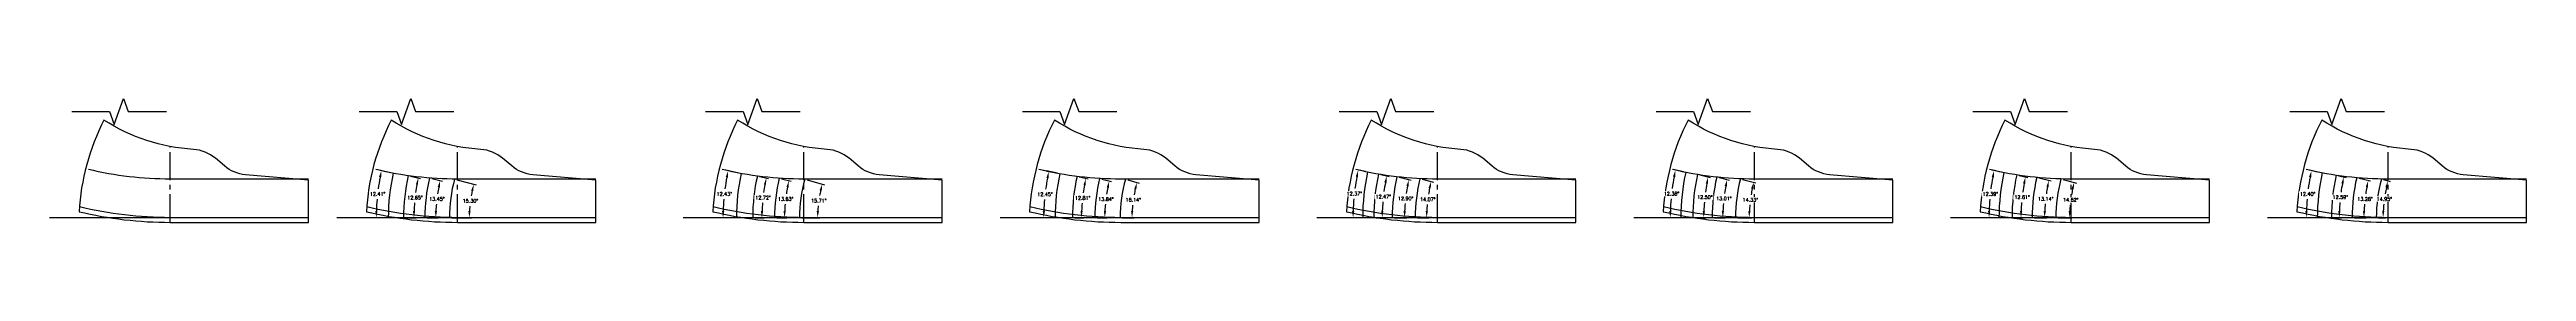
# Model space of a CAD drawing. Extents: x 34 to 150, y -20 to 22.
# Drawn here: x 83.5 to 149.5, y -20.4 to -17.1 of the extents above; entities that cross this region are included whole.
import ezdxf

# ---------------------------------------------------------------- set-up
doc = ezdxf.new("R2010")
doc.units = 0
doc.header["$MEASUREMENT"] = 0
doc.header["$PDMODE"] = 35
doc.linetypes.add('CENTER2', pattern=[1.125, 0.75, -0.125, 0.125, -0.125])
doc.layers.get('0').update_dxf_attribs({"linetype": 'CONTINUOUS'})
doc.layers.get('Defpoints').update_dxf_attribs({"color": 10, "linetype": 'CONTINUOUS'})
doc.layers.add('CLine', color=5, linetype='CENTER2')
doc.layers.add('TEXT', color=3, linetype='CONTINUOUS')
doc.styles.add('RomanS', font='romans')
doc.dimstyles.get("Standard").update_dxf_attribs({"dimtxt": 0.094, "dimasz": 0.18, "dimexe": 0.0625, "dimexo": 0.0625, "dimgap": 0.09, "dimtad": 0, "dimtih": 1, "dimtoh": 1, "dimdec": 4, "dimzin": 4, "dimdsep": 46, "dimtxsty": 'RomanS', "dimcen": 0.09, "dimazin": 1, "dimtfac": 1, "dimtdec": 4, "dimtofl": 0, "dimtmove": 0, "dimatfit": 1, "dimfxl": 1, "dimtfill": 1, "dimtolj": 1, "dimtzin": 0, "dimarcsym": 0})

# ---------------------------------------------------------------- blocks, each defined once
blk = doc.blocks.new('*D574')
at = {"layer": 'Defpoints', "color": 0, "transparency": 16777216}
for p in [(112.195, -19.252), (112.049, -20.282), (115.754, -20.282)]:
    blk.add_point(p, dxfattribs=at)
at = {"layer": 'TEXT', "color": 0, "lineweight": -2, "transparency": 16777216}
for p, q in [((112.255, -19.269), (112.561, -19.358)), ((112.111, -20.282), (112.43, -20.282))]:
    blk.add_line(p, q, dxfattribs=at)
for start, end in [(166.90774, 169.58235), (174.26598, 176.95416)]:
    blk.add_arc((115.754, -20.282), 3.386, start, end, dxfattribs=at)
at = {"layer": 'TEXT', "color": 0, "transparency": 16777216}
for points in [[(112.427, -19.507), (112.485, -19.522), (112.501, -19.34)], [(112.403, -20.102), (112.343, -20.101), (112.368, -20.282)]]:
    blk.add_solid(points, dxfattribs=at)
at = {"layer": 'TEXT', "color": 0, "transparency": 16777216, "insert": (112.402, -19.806), "char_height": 0.094, "attachment_point": 5, "style": 'RomanS', "bg_fill": 3, "box_fill_scale": 1.25, "bg_fill_color": 256, "bg_fill_true_color": 13158600, "bg_fill_transparency": 0}
blk.add_mtext('\\A1;16.14°', dxfattribs=at)
at = {"layer": 'Defpoints', "color": 0, "transparency": 16777216}
blk.add_point((112.428, -19.649), dxfattribs=at)
blk = doc.blocks.new('*D575')
at = {"layer": 'Defpoints', "color": 0, "transparency": 16777216}
for p in [(111.505, -19.235), (111.378, -20.282), (115.754, -20.282)]:
    blk.add_point(p, dxfattribs=at)
at = {"layer": 'TEXT', "color": 0, "lineweight": -2, "transparency": 16777216}
for p, q in [((111.565, -19.25), (111.823, -19.313)), ((111.44, -20.282), (111.705, -20.282))]:
    blk.add_line(p, q, dxfattribs=at)
for start, end in [(168.66929, 171.15306), (174.99994, 177.49155)]:
    blk.add_arc((115.754, -20.282), 4.112, start, end, dxfattribs=at)
at = {"layer": 'TEXT', "color": 0, "transparency": 16777216}
for points in [[(111.694, -19.467), (111.752, -19.48), (111.762, -19.298)], [(111.677, -20.102), (111.617, -20.101), (111.643, -20.282)]]:
    blk.add_solid(points, dxfattribs=at)
at = {"layer": 'TEXT', "color": 0, "transparency": 16777216, "insert": (111.673, -19.786), "char_height": 0.094, "attachment_point": 5, "style": 'RomanS', "bg_fill": 3, "box_fill_scale": 1.25, "bg_fill_color": 256, "bg_fill_true_color": 13158600, "bg_fill_transparency": 0}
blk.add_mtext('\\A1;13.84°', dxfattribs=at)
at = {"layer": 'Defpoints', "color": 0, "transparency": 16777216}
blk.add_point((111.696, -19.622), dxfattribs=at)
blk = doc.blocks.new('*D576')
at = {"layer": 'Defpoints', "color": 0, "transparency": 16777216}
for p in [(110.904, -19.179), (110.78, -20.282), (115.754, -20.282)]:
    blk.add_point(p, dxfattribs=at)
at = {"layer": 'TEXT', "color": 0, "lineweight": -2, "transparency": 16777216}
for p, q in [((110.964, -19.193), (111.201, -19.246)), ((110.842, -20.282), (111.085, -20.282))]:
    blk.add_line(p, q, dxfattribs=at)
for start, end in [(169.37265, 171.92452), (175.26323, 177.82056)]:
    blk.add_arc((115.754, -20.282), 4.732, start, end, dxfattribs=at)
at = {"layer": 'TEXT', "color": 0, "transparency": 16777216}
for points in [[(111.074, -19.403), (111.133, -19.415), (111.14, -19.233)], [(111.055, -20.102), (110.995, -20.101), (111.022, -20.282)]]:
    blk.add_solid(points, dxfattribs=at)
at = {"layer": 'TEXT', "color": 0, "transparency": 16777216, "insert": (111.052, -19.754), "char_height": 0.094, "attachment_point": 5, "style": 'RomanS', "bg_fill": 3, "box_fill_scale": 1.25, "bg_fill_color": 256, "bg_fill_true_color": 13158600, "bg_fill_transparency": 0}
blk.add_mtext('\\A1;12.81°', dxfattribs=at)
at = {"layer": 'Defpoints', "color": 0, "transparency": 16777216}
blk.add_point((111.075, -19.579), dxfattribs=at)
blk = doc.blocks.new('*D577')
at = {"layer": 'Defpoints', "color": 0, "transparency": 16777216}
for p in [(110.446, -19.11), (110.318, -20.282), (115.754, -20.282)]:
    blk.add_point(p, dxfattribs=at)
at = {"layer": 'TEXT', "color": 0, "lineweight": -2, "transparency": 16777216}
for p, q in [((110.384, -19.096), (110.091, -19.032)), ((110.255, -20.282), (109.954, -20.282))]:
    blk.add_line(p, q, dxfattribs=at)
for start, end in [(169.35129, 172.3987), (175.1514, 178.20241)]:
    blk.add_arc((115.754, -20.282), 5.738, start, end, dxfattribs=at)
at = {"layer": 'TEXT', "color": 0, "transparency": 16777216}
for points in [[(110.086, -19.215), (110.145, -19.227), (110.152, -19.045)], [(110.05, -20.102), (109.99, -20.101), (110.017, -20.282)]]:
    blk.add_solid(points, dxfattribs=at)
at = {"layer": 'TEXT', "color": 0, "transparency": 16777216, "insert": (110.051, -19.66), "char_height": 0.094, "attachment_point": 5, "style": 'RomanS', "bg_fill": 3, "box_fill_scale": 1.25, "bg_fill_color": 256, "bg_fill_true_color": 13158600, "bg_fill_transparency": 0}
blk.add_mtext('\\A1;12.45°', dxfattribs=at)
at = {"layer": 'Defpoints', "color": 0, "transparency": 16777216}
blk.add_point((110.077, -19.454), dxfattribs=at)
blk = doc.blocks.new('*D579')
at = {"layer": 'Defpoints', "color": 0, "transparency": 16777216}
for p in [(94.321, -19.251), (94.183, -20.282), (98.086, -20.282)]:
    blk.add_point(p, dxfattribs=at)
at = {"layer": 'TEXT', "color": 0, "lineweight": -2, "transparency": 16777216}
for p, q in [((94.381, -19.268), (94.893, -19.408)), ((94.245, -20.282), (94.776, -20.282))]:
    blk.add_line(p, q, dxfattribs=at)
for start, end in [(167.7538, 169.99255), (174.69025, 176.94194)]:
    blk.add_arc((98.086, -20.282), 3.373, start, end, dxfattribs=at)
at = {"layer": 'TEXT', "color": 0, "transparency": 16777216}
for points in [[(94.761, -19.559), (94.819, -19.573), (94.833, -19.391)], [(94.748, -20.102), (94.688, -20.101), (94.713, -20.282)]]:
    blk.add_solid(points, dxfattribs=at)
at = {"layer": 'TEXT', "color": 0, "transparency": 16777216, "insert": (94.743, -19.832), "char_height": 0.094, "attachment_point": 5, "style": 'RomanS', "bg_fill": 3, "box_fill_scale": 1.25, "bg_fill_color": 256, "bg_fill_true_color": 13158600, "bg_fill_transparency": 0}
blk.add_mtext('\\A1;15.30°', dxfattribs=at)
at = {"layer": 'Defpoints', "color": 0, "transparency": 16777216}
blk.add_point((94.767, -19.684), dxfattribs=at)
blk = doc.blocks.new('*D580')
at = {"layer": 'Defpoints', "color": 0, "transparency": 16777216}
for p in [(93.654, -19.222), (93.529, -20.282), (98.086, -20.282)]:
    blk.add_point(p, dxfattribs=at)
at = {"layer": 'TEXT', "color": 0, "lineweight": -2, "transparency": 16777216}
for p, q in [((93.714, -19.236), (93.998, -19.304)), ((93.591, -20.282), (93.883, -20.282))]:
    blk.add_line(p, q, dxfattribs=at)
for start, end in [(168.97216, 171.42028), (175.12685, 177.58203)]:
    blk.add_arc((98.086, -20.282), 4.266, start, end, dxfattribs=at)
at = {"layer": 'TEXT', "color": 0, "transparency": 16777216}
for points in [[(93.87, -19.459), (93.929, -19.472), (93.938, -19.29)], [(93.854, -20.102), (93.794, -20.101), (93.821, -20.282)]]:
    blk.add_solid(points, dxfattribs=at)
at = {"layer": 'TEXT', "color": 0, "transparency": 16777216, "insert": (93.85, -19.782), "char_height": 0.094, "attachment_point": 5, "style": 'RomanS', "bg_fill": 3, "box_fill_scale": 1.25, "bg_fill_color": 256, "bg_fill_true_color": 13158600, "bg_fill_transparency": 0}
blk.add_mtext('\\A1;13.45°', dxfattribs=at)
at = {"layer": 'Defpoints', "color": 0, "transparency": 16777216}
blk.add_point((93.873, -19.617), dxfattribs=at)
blk = doc.blocks.new('*D581')
at = {"layer": 'Defpoints', "color": 0, "transparency": 16777216}
for p in [(93.086, -19.159), (92.961, -20.282), (98.086, -20.282)]:
    blk.add_point(p, dxfattribs=at)
at = {"layer": 'TEXT', "color": 0, "lineweight": -2, "transparency": 16777216}
for p, q in [((93.147, -19.173), (93.416, -19.233)), ((93.024, -20.282), (93.3, -20.282))]:
    blk.add_line(p, q, dxfattribs=at)
for start, end in [(169.47305, 172.04137), (175.29943, 177.87288)]:
    blk.add_arc((98.086, -20.282), 4.849, start, end, dxfattribs=at)
at = {"layer": 'TEXT', "color": 0, "transparency": 16777216}
for points in [[(93.29, -19.39), (93.348, -19.402), (93.355, -19.219)], [(93.271, -20.102), (93.211, -20.101), (93.237, -20.282)]]:
    blk.add_solid(points, dxfattribs=at)
at = {"layer": 'TEXT', "color": 0, "transparency": 16777216, "insert": (93.267, -19.747), "char_height": 0.094, "attachment_point": 5, "style": 'RomanS', "bg_fill": 3, "box_fill_scale": 1.25, "bg_fill_color": 256, "bg_fill_true_color": 13158600, "bg_fill_transparency": 0}
blk.add_mtext('\\A1;12.65°', dxfattribs=at)
at = {"layer": 'Defpoints', "color": 0, "transparency": 16777216}
blk.add_point((93.29, -19.57), dxfattribs=at)
blk = doc.blocks.new('*D582')
at = {"layer": 'Defpoints', "color": 0, "transparency": 16777216}
for p in [(92.685, -19.093), (92.556, -20.282), (98.086, -20.282)]:
    blk.add_point(p, dxfattribs=at)
at = {"layer": 'TEXT', "color": 0, "lineweight": -2, "transparency": 16777216}
for p, q in [((92.624, -19.08), (92.311, -19.011)), ((92.493, -20.282), (92.173, -20.282))]:
    blk.add_line(p, q, dxfattribs=at)
for start, end in [(175.14312, 178.23726), (169.35319, 172.44388)]:
    blk.add_arc((98.086, -20.282), 5.851, start, end, dxfattribs=at)
at = {"layer": 'TEXT', "color": 0, "transparency": 16777216}
for points in [[(92.307, -19.195), (92.365, -19.207), (92.372, -19.024)], [(92.268, -20.102), (92.208, -20.101), (92.235, -20.282)]]:
    blk.add_solid(points, dxfattribs=at)
at = {"layer": 'TEXT', "color": 0, "transparency": 16777216, "insert": (92.27, -19.649), "char_height": 0.094, "attachment_point": 5, "style": 'RomanS', "bg_fill": 3, "box_fill_scale": 1.25, "bg_fill_color": 256, "bg_fill_true_color": 13158600, "bg_fill_transparency": 0}
blk.add_mtext('\\A1;12.41°', dxfattribs=at)
at = {"layer": 'Defpoints', "color": 0, "transparency": 16777216}
blk.add_point((92.296, -19.44), dxfattribs=at)
blk = doc.blocks.new('*D583')
at = {"layer": 'Defpoints', "color": 0, "transparency": 16777216}
for p in [(103.651, -19.252), (103.509, -20.282), (107.314, -20.282)]:
    blk.add_point(p, dxfattribs=at)
at = {"layer": 'TEXT', "color": 0, "lineweight": -2, "transparency": 16777216}
for p, q in [((103.711, -19.269), (104.177, -19.4)), ((103.572, -20.282), (104.056, -20.282))]:
    blk.add_line(p, q, dxfattribs=at)
for start, end in [(167.39962, 169.75277), (174.52685, 176.89372)]:
    blk.add_arc((107.314, -20.282), 3.321, start, end, dxfattribs=at)
at = {"layer": 'TEXT', "color": 0, "transparency": 16777216}
for points in [[(104.044, -19.55), (104.102, -19.565), (104.117, -19.383)], [(104.028, -20.102), (103.968, -20.101), (103.993, -20.282)]]:
    blk.add_solid(points, dxfattribs=at)
at = {"layer": 'TEXT', "color": 0, "transparency": 16777216, "insert": (104.024, -19.828), "char_height": 0.094, "attachment_point": 5, "style": 'RomanS', "bg_fill": 3, "box_fill_scale": 1.25, "bg_fill_color": 256, "bg_fill_true_color": 13158600, "bg_fill_transparency": 0}
blk.add_mtext('\\A1;15.71°', dxfattribs=at)
at = {"layer": 'Defpoints', "color": 0, "transparency": 16777216}
blk.add_point((104.049, -19.678), dxfattribs=at)
blk = doc.blocks.new('*D584')
at = {"layer": 'Defpoints', "color": 0, "transparency": 16777216}
for p in [(102.972, -19.229), (102.846, -20.282), (107.314, -20.282)]:
    blk.add_point(p, dxfattribs=at)
at = {"layer": 'TEXT', "color": 0, "lineweight": -2, "transparency": 16777216}
for p, q in [((103.032, -19.243), (103.29, -19.306)), ((102.908, -20.282), (103.173, -20.282))]:
    blk.add_line(p, q, dxfattribs=at)
for start, end in [(168.82295, 171.2997), (175.06201, 177.54615)]:
    blk.add_arc((107.314, -20.282), 4.203, start, end, dxfattribs=at)
at = {"layer": 'TEXT', "color": 0, "transparency": 16777216}
for points in [[(103.161, -19.46), (103.22, -19.473), (103.229, -19.291)], [(103.144, -20.102), (103.084, -20.101), (103.111, -20.282)]]:
    blk.add_solid(points, dxfattribs=at)
at = {"layer": 'TEXT', "color": 0, "transparency": 16777216, "insert": (103.14, -19.783), "char_height": 0.094, "attachment_point": 5, "style": 'RomanS', "bg_fill": 3, "box_fill_scale": 1.25, "bg_fill_color": 256, "bg_fill_true_color": 13158600, "bg_fill_transparency": 0}
blk.add_mtext('\\A1;13.63°', dxfattribs=at)
at = {"layer": 'Defpoints', "color": 0, "transparency": 16777216}
blk.add_point((103.163, -19.618), dxfattribs=at)
blk = doc.blocks.new('*D585')
at = {"layer": 'Defpoints', "color": 0, "transparency": 16777216}
for p in [(102.387, -19.169), (102.263, -20.282), (107.314, -20.282)]:
    blk.add_point(p, dxfattribs=at)
at = {"layer": 'TEXT', "color": 0, "lineweight": -2, "transparency": 16777216}
for p, q in [((102.448, -19.183), (102.687, -19.237)), ((102.325, -20.282), (102.571, -20.282))]:
    blk.add_line(p, q, dxfattribs=at)
for start, end in [(169.42165, 171.99139), (175.27884, 177.85384)]:
    blk.add_arc((107.314, -20.282), 4.806, start, end, dxfattribs=at)
at = {"layer": 'TEXT', "color": 0, "transparency": 16777216}
for points in [[(102.56, -19.393), (102.619, -19.405), (102.626, -19.223)], [(102.541, -20.102), (102.481, -20.101), (102.508, -20.282)]]:
    blk.add_solid(points, dxfattribs=at)
at = {"layer": 'TEXT', "color": 0, "transparency": 16777216, "insert": (102.538, -19.749), "char_height": 0.094, "attachment_point": 5, "style": 'RomanS', "bg_fill": 3, "box_fill_scale": 1.25, "bg_fill_color": 256, "bg_fill_true_color": 13158600, "bg_fill_transparency": 0}
blk.add_mtext('\\A1;12.72°', dxfattribs=at)
at = {"layer": 'Defpoints', "color": 0, "transparency": 16777216}
blk.add_point((102.561, -19.573), dxfattribs=at)
blk = doc.blocks.new('*D586')
at = {"layer": 'Defpoints', "color": 0, "transparency": 16777216}
for p in [(101.957, -19.101), (101.828, -20.282), (107.314, -20.282)]:
    blk.add_point(p, dxfattribs=at)
at = {"layer": 'TEXT', "color": 0, "lineweight": -2, "transparency": 16777216}
for p, q in [((101.896, -19.088), (101.549, -19.011)), ((101.766, -20.282), (101.411, -20.282))]:
    blk.add_line(p, q, dxfattribs=at)
for start, end in [(175.13739, 178.23415), (169.34006, 172.43335)]:
    blk.add_arc((107.314, -20.282), 5.841, start, end, dxfattribs=at)
at = {"layer": 'TEXT', "color": 0, "transparency": 16777216}
for points in [[(101.545, -19.195), (101.603, -19.207), (101.61, -19.025)], [(101.506, -20.102), (101.446, -20.101), (101.473, -20.282)]]:
    blk.add_solid(points, dxfattribs=at)
at = {"layer": 'TEXT', "color": 0, "transparency": 16777216, "insert": (101.508, -19.65), "char_height": 0.094, "attachment_point": 5, "style": 'RomanS', "bg_fill": 3, "box_fill_scale": 1.25, "bg_fill_color": 256, "bg_fill_true_color": 13158600, "bg_fill_transparency": 0}
blk.add_mtext('\\A1;12.43°', dxfattribs=at)
at = {"layer": 'Defpoints', "color": 0, "transparency": 16777216}
blk.add_point((101.534, -19.44), dxfattribs=at)
blk = doc.blocks.new('*D587')
at = {"layer": 'Defpoints', "color": 0, "transparency": 16777216}
for p in [(120.039, -19.24), (119.911, -20.282), (124.195, -20.282)]:
    blk.add_point(p, dxfattribs=at)
at = {"layer": 'TEXT', "color": 0, "lineweight": -2, "transparency": 16777216}
for p, q in [((120.1, -19.255), (120.397, -19.33)), ((119.973, -20.282), (120.28, -20.282))]:
    blk.add_line(p, q, dxfattribs=at)
for start, end in [(168.52042, 170.97063), (174.94824, 177.40697)]:
    blk.add_arc((124.195, -20.282), 3.978, start, end, dxfattribs=at)
at = {"layer": 'TEXT', "color": 0, "transparency": 16777216}
for points in [[(120.268, -19.483), (120.326, -19.497), (120.337, -19.314)], [(120.251, -20.102), (120.191, -20.101), (120.217, -20.282)]]:
    blk.add_solid(points, dxfattribs=at)
at = {"layer": 'TEXT', "color": 0, "transparency": 16777216, "insert": (120.247, -19.794), "char_height": 0.094, "attachment_point": 5, "style": 'RomanS', "bg_fill": 3, "box_fill_scale": 1.25, "bg_fill_color": 256, "bg_fill_true_color": 13158600, "bg_fill_transparency": 0}
blk.add_mtext('\\A1;14.07°', dxfattribs=at)
at = {"layer": 'Defpoints', "color": 0, "transparency": 16777216}
blk.add_point((120.271, -19.633), dxfattribs=at)
blk = doc.blocks.new('*D588')
at = {"layer": 'Defpoints', "color": 0, "transparency": 16777216}
for p in [(119.424, -19.189), (119.3, -20.282), (124.195, -20.282)]:
    blk.add_point(p, dxfattribs=at)
at = {"layer": 'TEXT', "color": 0, "lineweight": -2, "transparency": 16777216}
for p, q in [((119.485, -19.202), (119.805, -19.276)), ((119.362, -20.282), (119.691, -20.282))]:
    blk.add_line(p, q, dxfattribs=at)
for start, end in [(169.35539, 171.81535), (175.27559, 177.74145)]:
    blk.add_arc((124.195, -20.282), 4.567, start, end, dxfattribs=at)
at = {"layer": 'TEXT', "color": 0, "transparency": 16777216}
for points in [[(119.678, -19.432), (119.736, -19.444), (119.744, -19.262)], [(119.662, -20.102), (119.602, -20.101), (119.628, -20.282)]]:
    blk.add_solid(points, dxfattribs=at)
at = {"layer": 'TEXT', "color": 0, "transparency": 16777216, "insert": (119.657, -19.768), "char_height": 0.094, "attachment_point": 5, "style": 'RomanS', "bg_fill": 3, "box_fill_scale": 1.25, "bg_fill_color": 256, "bg_fill_true_color": 13158600, "bg_fill_transparency": 0}
blk.add_mtext('\\A1;12.90°', dxfattribs=at)
at = {"layer": 'Defpoints', "color": 0, "transparency": 16777216}
blk.add_point((119.68, -19.599), dxfattribs=at)
blk = doc.blocks.new('*D589')
at = {"layer": 'Defpoints', "color": 0, "transparency": 16777216}
for p in [(118.936, -19.118), (118.809, -20.282), (124.195, -20.282)]:
    blk.add_point(p, dxfattribs=at)
at = {"layer": 'TEXT', "color": 0, "lineweight": -2, "transparency": 16777216}
for p, q in [((118.997, -19.132), (119.216, -19.18)), ((118.871, -20.282), (119.095, -20.282))]:
    blk.add_line(p, q, dxfattribs=at)
for start, end in [(169.52722, 172.23264), (175.29221, 178.00209)]:
    blk.add_arc((124.195, -20.282), 5.162, start, end, dxfattribs=at)
at = {"layer": 'TEXT', "color": 0, "transparency": 16777216}
for points in [[(119.089, -19.337), (119.148, -19.349), (119.154, -19.167)], [(119.066, -20.102), (119.006, -20.101), (119.033, -20.282)]]:
    blk.add_solid(points, dxfattribs=at)
at = {"layer": 'TEXT', "color": 0, "transparency": 16777216, "insert": (119.063, -19.721), "char_height": 0.094, "attachment_point": 5, "style": 'RomanS', "bg_fill": 3, "box_fill_scale": 1.25, "bg_fill_color": 256, "bg_fill_true_color": 13158600, "bg_fill_transparency": 0}
blk.add_mtext('\\A1;12.47°', dxfattribs=at)
at = {"layer": 'Defpoints', "color": 0, "transparency": 16777216}
blk.add_point((119.087, -19.535), dxfattribs=at)
blk = doc.blocks.new('*D590')
at = {"layer": 'Defpoints', "color": 0, "transparency": 16777216}
for p in [(118.645, -19.064), (118.513, -20.282), (124.195, -20.282)]:
    blk.add_point(p, dxfattribs=at)
at = {"layer": 'TEXT', "color": 0, "lineweight": -2, "transparency": 16777216}
for p, q in [((118.584, -19.051), (118.334, -18.996)), ((118.451, -20.282), (118.195, -20.282))]:
    blk.add_line(p, q, dxfattribs=at)
for start, end in [(175.14173, 178.26309), (169.36412, 172.48213)]:
    blk.add_arc((124.195, -20.282), 5.938, start, end, dxfattribs=at)
at = {"layer": 'TEXT', "color": 0, "transparency": 16777216}
for points in [[(118.33, -19.18), (118.388, -19.192), (118.395, -19.009)], [(118.29, -20.102), (118.23, -20.101), (118.257, -20.282)]]:
    blk.add_solid(points, dxfattribs=at)
at = {"layer": 'TEXT', "color": 0, "transparency": 16777216, "insert": (118.292, -19.642), "char_height": 0.094, "attachment_point": 5, "style": 'RomanS', "bg_fill": 3, "box_fill_scale": 1.25, "bg_fill_color": 256, "bg_fill_true_color": 13158600, "bg_fill_transparency": 0}
blk.add_mtext('\\A1;12.37°', dxfattribs=at)
at = {"layer": 'Defpoints', "color": 0, "transparency": 16777216}
blk.add_point((118.319, -19.43), dxfattribs=at)
blk = doc.blocks.new('*D591')
at = {"layer": 'Defpoints', "color": 0, "transparency": 16777216}
for p in [(128.575, -19.244), (128.445, -20.282), (132.636, -20.282)]:
    blk.add_point(p, dxfattribs=at)
at = {"layer": 'TEXT', "color": 0, "lineweight": -2, "transparency": 16777216}
for p, q in [((128.636, -19.26), (128.99, -19.35)), ((128.508, -20.282), (128.873, -20.282))]:
    blk.add_line(p, q, dxfattribs=at)
for start, end in [(168.3632, 170.75969), (174.89747, 177.30335)]:
    blk.add_arc((132.636, -20.282), 3.825, start, end, dxfattribs=at)
at = {"layer": 'TEXT', "color": 0, "transparency": 16777216}
for points in [[(128.86, -19.503), (128.919, -19.517), (128.93, -19.335)], [(128.845, -20.102), (128.785, -20.101), (128.811, -20.282)]]:
    blk.add_solid(points, dxfattribs=at)
at = {"layer": 'TEXT', "color": 0, "transparency": 16777216, "insert": (128.841, -19.804), "char_height": 0.094, "attachment_point": 5, "style": 'RomanS', "bg_fill": 3, "box_fill_scale": 1.25, "bg_fill_color": 256, "bg_fill_true_color": 13158600, "bg_fill_transparency": 0}
blk.add_mtext('\\A1;14.33°', dxfattribs=at)
at = {"layer": 'Defpoints', "color": 0, "transparency": 16777216}
blk.add_point((128.864, -19.647), dxfattribs=at)
blk = doc.blocks.new('*D592')
at = {"layer": 'Defpoints', "color": 0, "transparency": 16777216}
for p in [(127.945, -19.198), (127.822, -20.282), (132.636, -20.282)]:
    blk.add_point(p, dxfattribs=at)
at = {"layer": 'TEXT', "color": 0, "lineweight": -2, "transparency": 16777216}
for p, q in [((128.006, -19.212), (128.284, -19.276)), ((127.884, -20.282), (128.169, -20.282))]:
    blk.add_line(p, q, dxfattribs=at)
for start, end in [(169.26434, 171.74563), (175.2352, 177.72256)]:
    blk.add_arc((132.636, -20.282), 4.529, start, end, dxfattribs=at)
at = {"layer": 'TEXT', "color": 0, "transparency": 16777216}
for points in [[(128.157, -19.432), (128.215, -19.444), (128.223, -19.262)], [(128.14, -20.102), (128.08, -20.101), (128.107, -20.282)]]:
    blk.add_solid(points, dxfattribs=at)
at = {"layer": 'TEXT', "color": 0, "transparency": 16777216, "insert": (128.136, -19.768), "char_height": 0.094, "attachment_point": 5, "style": 'RomanS', "bg_fill": 3, "box_fill_scale": 1.25, "bg_fill_color": 256, "bg_fill_true_color": 13158600, "bg_fill_transparency": 0}
blk.add_mtext('\\A1;13.01°', dxfattribs=at)
at = {"layer": 'Defpoints', "color": 0, "transparency": 16777216}
blk.add_point((128.159, -19.599), dxfattribs=at)
blk = doc.blocks.new('*D593')
at = {"layer": 'Defpoints', "color": 0, "transparency": 16777216}
for p in [(127.432, -19.128), (127.305, -20.282), (132.636, -20.282)]:
    blk.add_point(p, dxfattribs=at)
at = {"layer": 'TEXT', "color": 0, "lineweight": -2, "transparency": 16777216}
for p, q in [((127.493, -19.141), (127.779, -19.205)), ((127.368, -20.282), (127.661, -20.282))]:
    blk.add_line(p, q, dxfattribs=at)
for start, end in [(169.54591, 172.1788), (175.31472, 177.95231)]:
    blk.add_arc((132.636, -20.282), 5.037, start, end, dxfattribs=at)
at = {"layer": 'TEXT', "color": 0, "transparency": 16777216}
for points in [[(127.653, -19.362), (127.712, -19.374), (127.718, -19.191)], [(127.632, -20.102), (127.572, -20.101), (127.599, -20.282)]]:
    blk.add_solid(points, dxfattribs=at)
at = {"layer": 'TEXT', "color": 0, "transparency": 16777216, "insert": (127.629, -19.733), "char_height": 0.094, "attachment_point": 5, "style": 'RomanS', "bg_fill": 3, "box_fill_scale": 1.25, "bg_fill_color": 256, "bg_fill_true_color": 13158600, "bg_fill_transparency": 0}
blk.add_mtext('\\A1;12.50°', dxfattribs=at)
at = {"layer": 'Defpoints', "color": 0, "transparency": 16777216}
blk.add_point((127.652, -19.552), dxfattribs=at)
blk = doc.blocks.new('*D594')
at = {"layer": 'Defpoints', "color": 0, "transparency": 16777216}
for p in [(127.119, -19.071), (126.987, -20.282), (132.636, -20.282)]:
    blk.add_point(p, dxfattribs=at)
at = {"layer": 'TEXT', "color": 0, "lineweight": -2, "transparency": 16777216}
for p, q in [((127.058, -19.057), (126.784, -18.997)), ((126.925, -20.282), (126.644, -20.282))]:
    blk.add_line(p, q, dxfattribs=at)
for start, end in [(175.14085, 178.26041), (169.36093, 172.47713)]:
    blk.add_arc((132.636, -20.282), 5.929, start, end, dxfattribs=at)
at = {"layer": 'TEXT', "color": 0, "transparency": 16777216}
for points in [[(126.779, -19.181), (126.838, -19.193), (126.845, -19.011)], [(126.74, -20.102), (126.68, -20.101), (126.707, -20.282)]]:
    blk.add_solid(points, dxfattribs=at)
at = {"layer": 'TEXT', "color": 0, "transparency": 16777216, "insert": (126.741, -19.642), "char_height": 0.094, "attachment_point": 5, "style": 'RomanS', "bg_fill": 3, "box_fill_scale": 1.25, "bg_fill_color": 256, "bg_fill_true_color": 13158600, "bg_fill_transparency": 0}
blk.add_mtext('\\A1;12.38°', dxfattribs=at)
at = {"layer": 'Defpoints', "color": 0, "transparency": 16777216}
blk.add_point((126.768, -19.431), dxfattribs=at)
blk = doc.blocks.new('*D595')
at = {"layer": 'Defpoints', "color": 0, "transparency": 16777216}
for p in [(137.113, -19.248), (136.98, -20.282), (141.076, -20.282)]:
    blk.add_point(p, dxfattribs=at)
at = {"layer": 'TEXT', "color": 0, "lineweight": -2, "transparency": 16777216}
for p, q in [((137.174, -19.263), (137.527, -19.356)), ((137.043, -20.282), (137.409, -20.282))]:
    blk.add_line(p, q, dxfattribs=at)
for start, end in [(168.14114, 170.56082), (174.80509, 177.23486)]:
    blk.add_arc((141.076, -20.282), 3.73, start, end, dxfattribs=at)
at = {"layer": 'TEXT', "color": 0, "transparency": 16777216}
for points in [[(137.396, -19.508), (137.455, -19.522), (137.467, -19.34)], [(137.38, -20.102), (137.32, -20.101), (137.346, -20.282)]]:
    blk.add_solid(points, dxfattribs=at)
at = {"layer": 'TEXT', "color": 0, "transparency": 16777216, "insert": (137.376, -19.807), "char_height": 0.094, "attachment_point": 5, "style": 'RomanS', "bg_fill": 3, "box_fill_scale": 1.25, "bg_fill_color": 256, "bg_fill_true_color": 13158600, "bg_fill_transparency": 0}
blk.add_mtext('\\A1;14.62°', dxfattribs=at)
at = {"layer": 'Defpoints', "color": 0, "transparency": 16777216}
blk.add_point((137.4, -19.65), dxfattribs=at)
blk = doc.blocks.new('*D596')
at = {"layer": 'Defpoints', "color": 0, "transparency": 16777216}
for p in [(136.469, -19.206), (136.346, -20.282), (141.076, -20.282)]:
    blk.add_point(p, dxfattribs=at)
at = {"layer": 'TEXT', "color": 0, "lineweight": -2, "transparency": 16777216}
for p, q in [((136.53, -19.22), (136.856, -19.296)), ((136.408, -20.282), (136.742, -20.282))]:
    blk.add_line(p, q, dxfattribs=at)
for start, end in [(169.20713, 171.62962), (175.2249, 177.65388)]:
    blk.add_arc((141.076, -20.282), 4.396, start, end, dxfattribs=at)
at = {"layer": 'TEXT', "color": 0, "transparency": 16777216}
for points in [[(136.728, -19.452), (136.787, -19.465), (136.795, -19.282)], [(136.714, -20.102), (136.654, -20.101), (136.68, -20.282)]]:
    blk.add_solid(points, dxfattribs=at)
at = {"layer": 'TEXT', "color": 0, "transparency": 16777216, "insert": (136.709, -19.779), "char_height": 0.094, "attachment_point": 5, "style": 'RomanS', "bg_fill": 3, "box_fill_scale": 1.25, "bg_fill_color": 256, "bg_fill_true_color": 13158600, "bg_fill_transparency": 0}
blk.add_mtext('\\A1;13.14°', dxfattribs=at)
at = {"layer": 'Defpoints', "color": 0, "transparency": 16777216}
blk.add_point((136.731, -19.612), dxfattribs=at)
blk = doc.blocks.new('*D597')
at = {"layer": 'Defpoints', "color": 0, "transparency": 16777216}
for p in [(135.938, -19.138), (135.812, -20.288), (141.076, -20.282)]:
    blk.add_point(p, dxfattribs=at)
at = {"layer": 'TEXT', "color": 0, "lineweight": -2, "transparency": 16777216}
for p, q in [((135.999, -19.152), (136.232, -19.204)), ((135.874, -20.287), (136.113, -20.287))]:
    blk.add_line(p, q, dxfattribs=at)
for start, end in [(169.50817, 172.18645), (175.3294, 178.0124)]:
    blk.add_arc((141.076, -20.282), 5.025, start, end, dxfattribs=at)
at = {"layer": 'TEXT', "color": 0, "transparency": 16777216}
for points in [[(136.105, -19.361), (136.164, -19.372), (136.171, -19.19)], [(136.084, -20.108), (136.024, -20.107), (136.051, -20.287)]]:
    blk.add_solid(points, dxfattribs=at)
at = {"layer": 'TEXT', "color": 0, "transparency": 16777216, "insert": (136.08, -19.735), "char_height": 0.094, "attachment_point": 5, "style": 'RomanS', "bg_fill": 3, "box_fill_scale": 1.25, "bg_fill_color": 256, "bg_fill_true_color": 13158600, "bg_fill_transparency": 0}
blk.add_mtext('\\A1;12.61°', dxfattribs=at)
at = {"layer": 'Defpoints', "color": 0, "transparency": 16777216}
blk.add_point((136.104, -19.553), dxfattribs=at)
blk = doc.blocks.new('*D598')
at = {"layer": 'Defpoints', "color": 0, "transparency": 16777216}
for p in [(135.595, -19.078), (135.464, -20.282), (141.076, -20.282)]:
    blk.add_point(p, dxfattribs=at)
at = {"layer": 'TEXT', "color": 0, "lineweight": -2, "transparency": 16777216}
for p, q in [((135.534, -19.064), (135.275, -19.008)), ((135.402, -20.282), (135.137, -20.282))]:
    blk.add_line(p, q, dxfattribs=at)
for start, end in [(175.14867, 178.24509), (169.36848, 172.46148)]:
    blk.add_arc((141.076, -20.282), 5.877, start, end, dxfattribs=at)
at = {"layer": 'TEXT', "color": 0, "transparency": 16777216}
for points in [[(135.271, -19.191), (135.329, -19.203), (135.336, -19.021)], [(135.232, -20.102), (135.172, -20.101), (135.199, -20.282)]]:
    blk.add_solid(points, dxfattribs=at)
at = {"layer": 'TEXT', "color": 0, "transparency": 16777216, "insert": (135.233, -19.648), "char_height": 0.094, "attachment_point": 5, "style": 'RomanS', "bg_fill": 3, "box_fill_scale": 1.25, "bg_fill_color": 256, "bg_fill_true_color": 13158600, "bg_fill_transparency": 0}
blk.add_mtext('\\A1;12.39°', dxfattribs=at)
at = {"layer": 'Defpoints', "color": 0, "transparency": 16777216}
blk.add_point((135.26, -19.438), dxfattribs=at)
blk = doc.blocks.new('*D599')
at = {"layer": 'Defpoints', "color": 0, "transparency": 16777216}
for p in [(145.652, -19.25), (145.517, -20.282), (149.517, -20.282)]:
    blk.add_point(p, dxfattribs=at)
at = {"layer": 'TEXT', "color": 0, "lineweight": -2, "transparency": 16777216}
for p, q in [((145.712, -19.266), (145.887, -19.313)), ((145.579, -20.282), (145.76, -20.282))]:
    blk.add_line(p, q, dxfattribs=at)
for start, end in [(167.75386, 170.4483), (174.59507, 177.29935)]:
    blk.add_arc((149.517, -20.282), 3.819, start, end, dxfattribs=at)
at = {"layer": 'TEXT', "color": 0, "transparency": 16777216}
for points in [[(145.755, -19.464), (145.814, -19.479), (145.827, -19.297)], [(145.732, -20.102), (145.672, -20.101), (145.698, -20.282)]]:
    blk.add_solid(points, dxfattribs=at)
at = {"layer": 'TEXT', "color": 0, "transparency": 16777216, "insert": (145.73, -19.785), "char_height": 0.094, "attachment_point": 5, "style": 'RomanS', "bg_fill": 3, "box_fill_scale": 1.25, "bg_fill_color": 256, "bg_fill_true_color": 13158600, "bg_fill_transparency": 0}
blk.add_mtext('\\A1;14.95°', dxfattribs=at)
at = {"layer": 'Defpoints', "color": 0, "transparency": 16777216}
blk.add_point((145.755, -19.621), dxfattribs=at)
blk = doc.blocks.new('*D600')
at = {"layer": 'Defpoints', "color": 0, "transparency": 16777216}
for p in [(144.996, -19.214), (144.871, -20.282), (149.517, -20.282)]:
    blk.add_point(p, dxfattribs=at)
at = {"layer": 'TEXT', "color": 0, "lineweight": -2, "transparency": 16777216}
for p, q in [((145.057, -19.229), (145.362, -19.301)), ((144.934, -20.282), (145.248, -20.282))]:
    blk.add_line(p, q, dxfattribs=at)
for start, end in [(169.09912, 171.53046), (175.18043, 177.61855)]:
    blk.add_arc((149.517, -20.282), 4.331, start, end, dxfattribs=at)
at = {"layer": 'TEXT', "color": 0, "transparency": 16777216}
for points in [[(145.235, -19.456), (145.293, -19.469), (145.302, -19.287)], [(145.219, -20.102), (145.159, -20.101), (145.186, -20.282)]]:
    blk.add_solid(points, dxfattribs=at)
at = {"layer": 'TEXT', "color": 0, "transparency": 16777216, "insert": (145.215, -19.781), "char_height": 0.094, "attachment_point": 5, "style": 'RomanS', "bg_fill": 3, "box_fill_scale": 1.25, "bg_fill_color": 256, "bg_fill_true_color": 13158600, "bg_fill_transparency": 0}
blk.add_mtext('\\A1;13.28°', dxfattribs=at)
at = {"layer": 'Defpoints', "color": 0, "transparency": 16777216}
blk.add_point((145.237, -19.615), dxfattribs=at)
blk = doc.blocks.new('*D601')
at = {"layer": 'Defpoints', "color": 0, "transparency": 16777216}
for p in [(144.446, -19.149), (144.321, -20.282), (149.517, -20.282)]:
    blk.add_point(p, dxfattribs=at)
at = {"layer": 'TEXT', "color": 0, "lineweight": -2, "transparency": 16777216}
for p, q in [((144.507, -19.162), (144.71, -19.208)), ((144.383, -20.282), (144.592, -20.282))]:
    blk.add_line(p, q, dxfattribs=at)
for start, end in [(169.47353, 172.11682), (175.28398, 177.9321)]:
    blk.add_arc((149.517, -20.282), 4.988, start, end, dxfattribs=at)
at = {"layer": 'TEXT', "color": 0, "transparency": 16777216}
for points in [[(144.584, -19.364), (144.642, -19.376), (144.649, -19.194)], [(144.562, -20.102), (144.502, -20.101), (144.529, -20.282)]]:
    blk.add_solid(points, dxfattribs=at)
at = {"layer": 'TEXT', "color": 0, "transparency": 16777216, "insert": (144.559, -19.735), "char_height": 0.094, "attachment_point": 5, "style": 'RomanS', "bg_fill": 3, "box_fill_scale": 1.25, "bg_fill_color": 256, "bg_fill_true_color": 13158600, "bg_fill_transparency": 0}
blk.add_mtext('\\A1;12.59°', dxfattribs=at)
at = {"layer": 'Defpoints', "color": 0, "transparency": 16777216}
blk.add_point((144.583, -19.553), dxfattribs=at)
blk = doc.blocks.new('*D602')
at = {"layer": 'Defpoints', "color": 0, "transparency": 16777216}
for p in [(144.075, -19.085), (143.945, -20.282), (149.517, -20.282)]:
    blk.add_point(p, dxfattribs=at)
at = {"layer": 'TEXT', "color": 0, "lineweight": -2, "transparency": 16777216}
for p, q in [((144.014, -19.072), (143.728, -19.009)), ((143.882, -20.282), (143.589, -20.282))]:
    blk.add_line(p, q, dxfattribs=at)
for start, end in [(175.14628, 178.24144), (169.36174, 172.45347)]:
    blk.add_arc((149.517, -20.282), 5.865, start, end, dxfattribs=at)
at = {"layer": 'TEXT', "color": 0, "transparency": 16777216}
for points in [[(143.723, -19.193), (143.782, -19.205), (143.789, -19.023)], [(143.685, -20.102), (143.625, -20.101), (143.652, -20.282)]]:
    blk.add_solid(points, dxfattribs=at)
at = {"layer": 'TEXT', "color": 0, "transparency": 16777216, "insert": (143.686, -19.648), "char_height": 0.094, "attachment_point": 5, "style": 'RomanS', "bg_fill": 3, "box_fill_scale": 1.25, "bg_fill_color": 256, "bg_fill_true_color": 13158600, "bg_fill_transparency": 0}
blk.add_mtext('\\A1;12.40°', dxfattribs=at)
at = {"layer": 'Defpoints', "color": 0, "transparency": 16777216}
blk.add_point((143.713, -19.439), dxfattribs=at)

msp = doc.modelspace()

# ---------------------------------------------------------------- linework, layer by layer
at = {"color": 0}
for p, q in [((86.74518, -20.28161), (83.53076, -20.28161)), ((94.3987, -20.28161), (91.18428, -20.28161)), ((103.62633, -20.28161), (100.41191, -20.28161)), ((112.06691, -20.28161), (108.85249, -20.28161)), ((120.50748, -20.28161), (117.29307, -20.28161)), ((128.94806, -20.28161), (125.73364, -20.28161)), ((137.38864, -20.28161), (134.17422, -20.28161)), ((145.82921, -20.28161), (142.6148, -20.28161))]:
    msp.add_line(p, q, dxfattribs=at)
at = {"linetype": 'Continuous', "flags": 128}
for points in [[(84.1255, -17.44468), (85.1255, -17.44468), (85.2505, -17.78812), (85.5005, -17.10125), (85.6255, -17.44468), (86.64636, -17.44468)], [(91.77902, -17.44468), (92.77902, -17.44468), (92.90402, -17.78812), (93.15402, -17.10125), (93.27902, -17.44468), (94.29988, -17.44468)], [(101.00665, -17.44468), (102.00665, -17.44468), (102.13165, -17.78812), (102.38165, -17.10125), (102.50665, -17.44468), (103.52751, -17.44468)], [(109.44723, -17.44468), (110.44723, -17.44468), (110.57223, -17.78812), (110.82223, -17.10125), (110.94723, -17.44468), (111.96809, -17.44468)], [(117.8878, -17.44468), (118.8878, -17.44468), (119.0128, -17.78812), (119.2628, -17.10125), (119.3878, -17.44468), (120.40866, -17.44468)], [(126.32838, -17.44468), (127.32838, -17.44468), (127.45338, -17.78812), (127.70338, -17.10125), (127.82838, -17.44468), (128.84924, -17.44468)], [(134.76896, -17.44468), (135.76896, -17.44468), (135.89396, -17.78812), (136.14396, -17.10125), (136.26896, -17.44468), (137.28982, -17.44468)], [(143.20953, -17.44468), (144.20953, -17.44468), (144.33453, -17.78812), (144.58453, -17.10125), (144.70953, -17.44468), (145.73039, -17.44468)]]:
    msp.add_lwpolyline(points, dxfattribs=at)
at = {"color": 0, "flags": 128}
for points in [[(87.36443, -18.45897, -0.12752335), (84.98011, -17.67578, 0.10457938), (84.31734, -20.12206, 0.05839981), (86.74518, -20.40661), (90.43268, -20.40661), (90.43268, -19.28161), (88.75027, -19.13441, -0.15554789), (88.18977, -18.90015), (87.94844, -18.69501, 0.16158945)], [(95.01795, -18.45897, -0.12752335), (92.63363, -17.67578, 0.10457938), (91.97086, -20.12206, 0.05839981), (94.3987, -20.40661), (98.0862, -20.40661), (98.0862, -19.28161), (96.4038, -19.13441, -0.15554789), (95.84329, -18.90015), (95.60196, -18.69501, 0.16158945)], [(104.24558, -18.45897, -0.12752335), (101.86126, -17.67578, 0.10457938), (101.19849, -20.12206, 0.05839981), (103.62633, -20.40661), (107.31383, -20.40661), (107.31383, -19.28161), (105.63143, -19.13441, -0.15554789), (105.07092, -18.90015), (104.82959, -18.69501, 0.16158945)], [(112.68616, -18.45897, -0.12752335), (110.30184, -17.67578, 0.10457938), (109.63907, -20.12206, 0.05839981), (112.06691, -20.40661), (115.75441, -20.40661), (115.75441, -19.28161), (114.072, -19.13441, -0.15554789), (113.5115, -18.90015), (113.27017, -18.69501, 0.16158945)], [(121.12673, -18.45897, -0.12752335), (118.74241, -17.67578, 0.10457938), (118.07964, -20.12206, 0.05839981), (120.50748, -20.40661), (124.19498, -20.40661), (124.19498, -19.28161), (122.51258, -19.13441, -0.15554789), (121.95207, -18.90015), (121.71074, -18.69501, 0.16158945)], [(129.56731, -18.45897, -0.12752335), (127.18299, -17.67578, 0.10457938), (126.52022, -20.12206, 0.05839981), (128.94806, -20.40661), (132.63556, -20.40661), (132.63556, -19.28161), (130.95316, -19.13441, -0.15554789), (130.39265, -18.90015), (130.15132, -18.69501, 0.16158945)], [(138.00789, -18.45897, -0.12752335), (135.62357, -17.67578, 0.10457938), (134.9608, -20.12206, 0.05839981), (137.38864, -20.40661), (141.07614, -20.40661), (141.07614, -19.28161), (139.39373, -19.13441, -0.15554789), (138.83323, -18.90015), (138.5919, -18.69501, 0.16158945)], [(146.44846, -18.45897, -0.12752335), (144.06414, -17.67578, 0.10457938), (143.40137, -20.12206, 0.05839981), (145.82921, -20.40661), (149.51671, -20.40661), (149.51671, -19.28161), (147.83431, -19.13441, -0.15554789), (147.2738, -18.90015), (147.03248, -18.69501, 0.16158945)]]:
    msp.add_lwpolyline(points, format="xyb", close=True, dxfattribs=at)
at = {"layer": 'CLine'}
for p, q in [((86.74518, -20.40661), (86.74518, -18.38043)), ((94.3987, -20.40661), (94.3987, -18.38043)), ((103.62633, -20.40661), (103.62633, -18.38043)), ((120.50748, -20.40661), (120.50748, -18.38043)), ((128.94806, -20.40661), (128.94806, -18.38043)), ((137.38864, -20.40661), (137.38864, -18.38043)), ((145.82921, -20.40661), (145.82921, -18.38043))]:
    msp.add_line(p, q, dxfattribs=at)
at = {"layer": 'CLine', "color": 1, "linetype": 'Continuous', "flags": 128}
for points in [[(90.43268, -19.25161), (86.74518, -19.25161, -0.0589088), (84.56596, -18.99396, -0.0589088)], [(98.0862, -19.25161), (94.3987, -19.25161, -0.0589088), (92.21948, -18.99396, -0.0589088)], [(107.31383, -19.25161), (103.62633, -19.25161, -0.0589088), (101.44711, -18.99396, -0.0589088)], [(115.75441, -19.25161), (112.06691, -19.25161, -0.0589088), (109.88769, -18.99396, -0.0589088)], [(124.19498, -19.25161), (120.50748, -19.25161, -0.0589088), (118.32826, -18.99396, -0.0589088)], [(132.63556, -19.25161), (128.94806, -19.25161, -0.0589088), (126.76884, -18.99396, -0.0589088)], [(141.07614, -19.25161), (137.38864, -19.25161, -0.0589088), (135.20942, -18.99396, -0.0589088)], [(149.51671, -19.25161), (145.82921, -19.25161, -0.0589088), (143.64999, -18.99396, -0.0589088)], [(90.43268, -20.28161), (86.74518, -20.28161, -0.0589088), (84.32577, -19.99556)], [(98.0862, -20.28161), (94.3987, -20.28161, -0.0589088), (91.97929, -19.99556)], [(107.31383, -20.28161), (103.62633, -20.28161, -0.0589088), (101.20692, -19.99556)], [(115.75441, -20.28161), (112.06691, -20.28161, -0.0589088), (109.6475, -19.99556)], [(124.19498, -20.28161), (120.50748, -20.28161, -0.0589088), (118.08807, -19.99556)], [(132.63556, -20.28161), (128.94806, -20.28161, -0.0589088), (126.52865, -19.99556)], [(141.07614, -20.28161), (137.38864, -20.28161, -0.0589088), (134.96923, -19.99556)], [(149.51671, -20.28161), (145.82921, -20.28161, -0.0589088), (143.4098, -19.99556)]]:
    msp.add_lwpolyline(points, format="xyb", dxfattribs=at)
at = {"layer": 'TEXT'}
for centre, radius, start, end in [((98.0862, -20.28161), 5.5304, 167.5904531, 180), ((107.31383, -20.28161), 5.48545, 167.5742142, 180), ((115.75441, -20.28161), 5.43667, 167.5537062, 180), ((124.19498, -20.28161), 5.68186, 167.627202, 180), ((124.19498, -20.28161), 5.38635, 167.5293165, 180), ((132.63556, -20.28161), 5.64809, 167.6213368, 180), ((132.63556, -20.28161), 5.3304, 167.4982212, 180), ((141.07614, -20.28161), 5.61181, 167.6135686, 180), ((149.51671, -20.28161), 5.57172, 167.6031813, 180), ((98.0862, -20.28161), 5.12499, 167.3459336, 180), ((98.0862, -20.28161), 4.5576, 166.5541942, 180), ((98.0862, -20.28161), 3.90355, 164.6957439, 180), ((107.31383, -20.28161), 5.05111, 167.2754944, 180), ((107.31383, -20.28161), 4.46801, 166.369094, 180), ((107.31383, -20.28161), 3.80478, 164.2933456, 180), ((115.75441, -20.28161), 4.97464, 167.1932078, 180), ((115.75441, -20.28161), 4.37686, 166.1608394, 180), ((115.75441, -20.28161), 3.70566, 163.8619042, 180), ((124.19498, -20.28161), 4.895, 167.0968464, 180), ((124.19498, -20.28161), 4.28432, 165.9273892, 180), ((132.63556, -20.28161), 4.81384, 166.9868983, 180), ((132.63556, -20.28161), 4.19055, 165.6665547, 180), ((141.07614, -20.28161), 5.26419, 167.4558393, 180.0647246), ((141.07614, -20.28161), 4.73054, 166.8610185, 180), ((141.07614, -20.28161), 4.09571, 165.3759978, 180), ((149.51671, -20.28161), 5.19602, 167.4056301, 180), ((149.51671, -20.28161), 4.64524, 166.7176637, 180), ((149.51671, -20.28161), 3.99997, 165.0532196, 180)]:
    msp.add_arc(centre, radius, start, end, dxfattribs=at)

# ---------------------------------------------------------------- next in the draw order: dimensions: what is measured, and where the dimension line sits
for base, center, p1, p2, picture, middle in [((94.76666, -19.68416), (98.0862, -20.28161), (94.32107, -19.25128), (94.18265, -20.28161), '*D579', (94.74336, -19.83248)), ((104.04859, -19.67813), (107.31383, -20.28161), (103.65112, -19.25161), (103.50905, -20.28161), '*D583', (104.02444, -19.8279)), ((112.42752, -19.64945), (115.75441, -20.28161), (112.19477, -19.25161), (112.04875, -20.28161), '*D574', (112.40152, -19.80627)), ((120.27055, -19.6332), (124.19498, -20.28161), (120.03924, -19.23987), (119.91066, -20.28161), '*D587', (120.2473, -19.79435)), ((128.86381, -19.64667), (132.63556, -20.28161), (128.57546, -19.24417), (128.44501, -20.28161), '*D591', (128.84063, -19.80443)), ((137.39991, -19.64996), (141.07614, -20.28161), (137.11312, -19.24754), (136.98043, -20.28161), '*D595', (137.37637, -19.80687)), ((145.75516, -19.62074), (149.51671, -20.28161), (145.65208, -19.24993), (145.51674, -20.28161), '*D599', (145.73, -19.78486))]:
    dim = msp.add_angular_dim_3p(base=base, center=center, p1=p1, p2=p2, dimstyle='Standard', dxfattribs=at)
    dim.commit()
    dim.dimension.update_dxf_attribs({"geometry": picture, "text_midpoint": middle})

# ---------------------------------------------------------------- next in the draw order: dimensions: what is measured, and where the dimension line sits
for base, center, p1, p2, picture, middle in [((93.87273, -19.61698), (98.0862, -20.28161), (93.65353, -19.22185), (93.5286, -20.28161), '*D580', (93.84997, -19.78225)), ((103.16339, -19.61776), (107.31383, -20.28161), (102.97167, -19.22865), (102.84582, -20.28161), '*D584', (103.14033, -19.7828)), ((111.69587, -19.62237), (115.75441, -20.28161), (111.5046, -19.23467), (111.37754, -20.28161), '*D575', (111.67263, -19.78624)), ((119.67974, -19.59857), (124.19498, -20.28161), (119.42359, -19.18853), (119.29999, -20.28161), '*D588', (119.65729, -19.76849)), ((128.15864, -19.59851), (132.63556, -20.28161), (127.94534, -19.19765), (127.82172, -20.28161), '*D592', (128.13599, -19.76842)), ((136.73123, -19.61214), (141.07614, -20.28161), (136.46943, -19.20629), (136.3456, -20.28161), '*D596', (136.70882, -19.77865)), ((145.23737, -19.61493), (149.51671, -20.28161), (144.99573, -19.21436), (144.87147, -20.28161), '*D600', (145.21481, -19.78073))]:
    dim = msp.add_angular_dim_3p(base=base, center=center, p1=p1, p2=p2, dimstyle='Standard', dxfattribs=at)
    dim.commit()
    dim.dimension.update_dxf_attribs({"geometry": picture, "text_midpoint": middle})

# ---------------------------------------------------------------- next in the draw order: dimensions: what is measured, and where the dimension line sits
for base, center, p1, p2, picture, middle in [((119.08695, -19.53517), (124.19498, -20.28161), (118.93571, -19.11848), (118.80863, -20.28161), '*D589', (119.06324, -19.72092)), ((127.65197, -19.55151), (132.63556, -20.28161), (127.43155, -19.12773), (127.30516, -20.28161), '*D593', (127.62872, -19.73319)), ((93.28993, -19.57027), (98.0862, -20.28161), (93.0857, -19.15891), (92.96121, -20.28161), '*D581', (93.267, -19.74726)), ((102.56068, -19.57268), (107.31383, -20.28161), (102.38677, -19.16903), (102.26272, -20.28161), '*D585', (102.5377, -19.74906)), ((111.07451, -19.57903), (115.75441, -20.28161), (110.90352, -19.17891), (110.77976, -20.28161), '*D576', (111.05159, -19.75382)), ((136.10388, -19.55258), (141.07614, -20.28161), (135.93761, -19.13827), (135.81195, -20.28755), '*D597', (136.08049, -19.7354)), ((144.5826, -19.55333), (149.51671, -20.28161), (144.44572, -19.14863), (144.3207, -20.28161), '*D601', (144.55924, -19.73454))]:
    dim = msp.add_angular_dim_3p(base=base, center=center, p1=p1, p2=p2, dimstyle='Standard', dxfattribs=at)
    dim.commit()
    dim.dimension.update_dxf_attribs({"geometry": picture, "text_midpoint": middle})

# ---------------------------------------------------------------- next in the draw order: dimensions: what is measured, and where the dimension line sits
for base, center, p1, p2, picture, middle in [((92.29617, -19.43971), (98.0862, -20.28161), (92.68501, -19.09313), (92.5558, -20.28161), '*D582', (92.26955, -19.64923)), ((101.53415, -19.4401), (107.31383, -20.28161), (101.95687, -19.10128), (101.82838, -20.28161), '*D586', (101.50752, -19.64952)), ((110.07696, -19.45361), (115.75441, -20.28161), (110.44551, -19.10987), (110.31774, -20.28161), '*D577', (110.05071, -19.65965)), ((118.3185, -19.42971), (124.19498, -20.28161), (118.64509, -19.06414), (118.51312, -20.28161), '*D590', (118.29165, -19.64172)), ((126.76817, -19.43062), (132.63556, -20.28161), (127.11878, -19.07082), (126.98747, -20.28161), '*D594', (126.74134, -19.6424)), ((135.26004, -19.43752), (141.07614, -20.28161), (135.59496, -19.07785), (135.46433, -20.28161), '*D598', (135.23341, -19.64758)), ((143.7128, -19.43857), (149.51671, -20.28161), (144.07491, -19.08546), (143.945, -20.28161), '*D602', (143.68618, -19.64837))]:
    dim = msp.add_angular_dim_3p(base=base, center=center, p1=p1, p2=p2, dimstyle='Standard', dxfattribs=at)
    dim.commit()
    dim.dimension.update_dxf_attribs({"geometry": picture, "text_midpoint": middle})

doc.saveas('drawing.dxf')
